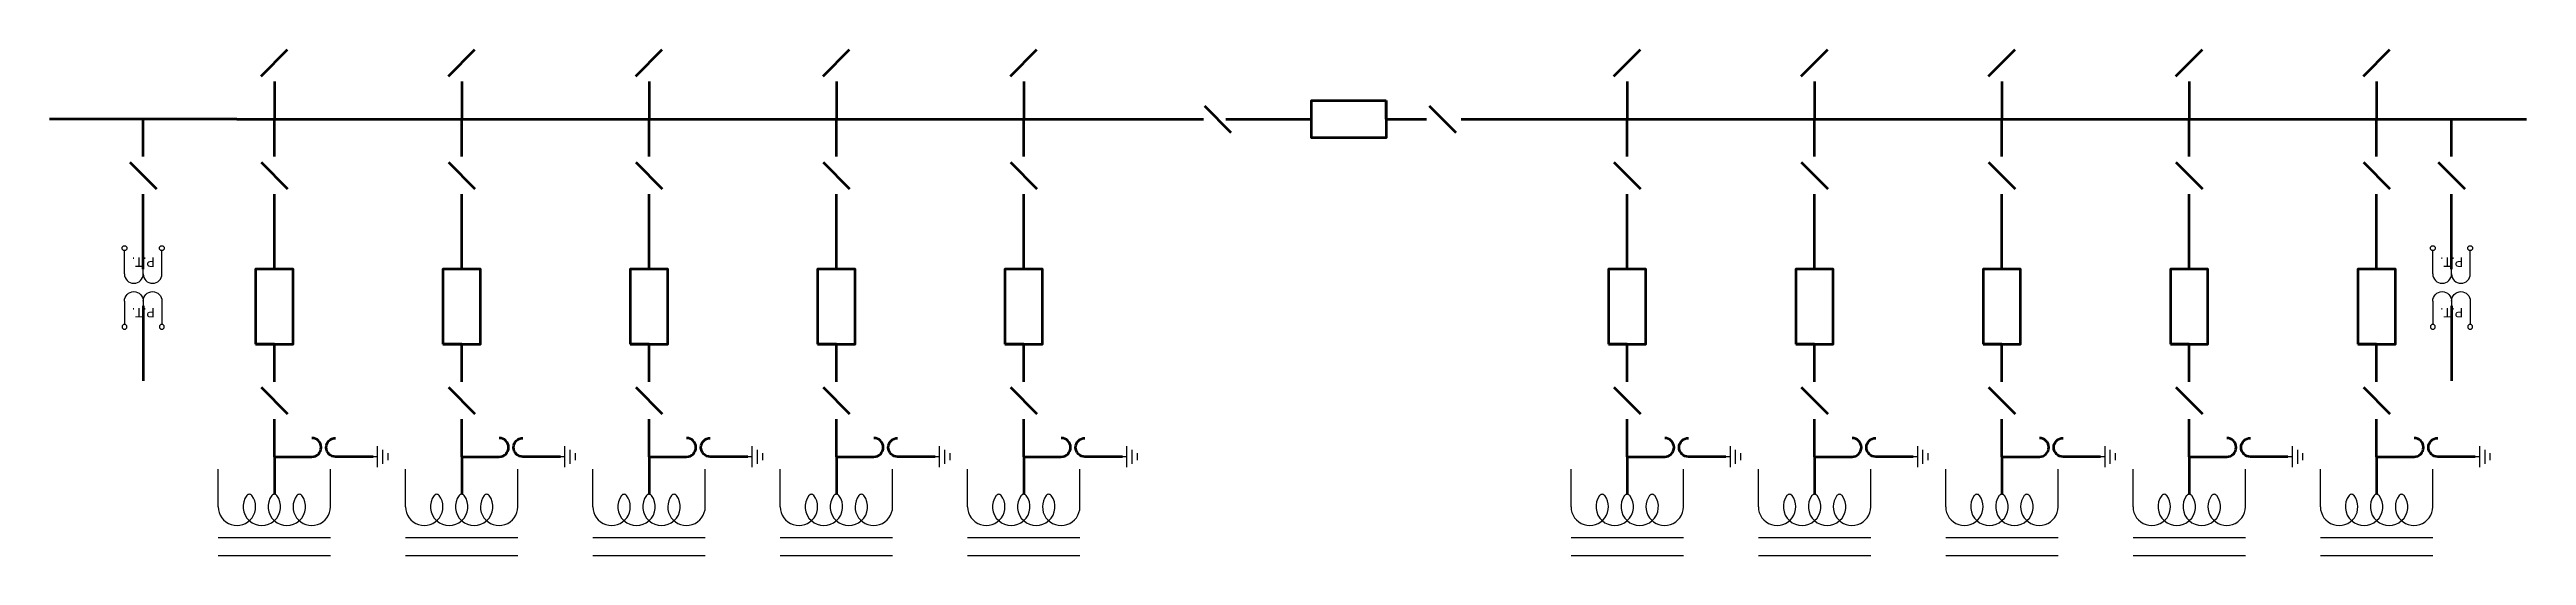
# Model space of a CAD drawing. Header units: millimetres. Extents: x -147 to 640, y -108 to 473.
# Drawn here: x -106 to 555, y 197 to 332 of the extents above; entities that cross this region are included whole.
import ezdxf
from ezdxf.enums import TextEntityAlignment as Align

# ---------------------------------------------------------------- set-up
doc = ezdxf.new("R2010")
doc.units = ezdxf.units.MM
doc.header["$MEASUREMENT"] = 0
doc.layers.add('MISC', color=7, linetype='Continuous')
doc.layers.add('SYMS', color=7, linetype='Continuous')
doc.styles.add('WD', font='txt')

# ---------------------------------------------------------------- blocks, each defined once
blk = doc.blocks.new('HGND2')
for p, q in [((0.125, 0), (0, 0)), ((0.125, 0.09375), (0.125, -0.09375)), ((0.171875, 0.0625), (0.171875, -0.0625)), ((0.21875, 0.03125), (0.21875, -0.03125))]:
    blk.add_line(p, q)
at = {"style": 'WD', "width": 0.8}
for tag, p in [('LOC', (0.25, 0.15625)), ('INST', (0.25, 0.3125)), ('TAG1', (0.25, 0)), ('DESC1', (0.25, -0.15625)), ('DESC2', (0.25, -0.3125))]:
    blk.add_attdef(tag, text='', height=0.125, dxfattribs=at).set_placement(p, align=Align.MIDDLE_LEFT)
at = {"style": 'WD', "flags": 1}
for tag in ['ASSYCODE', 'X4TERM01', 'CAT', 'MFG', 'FAMILY']:
    blk.add_attdef(tag, (0, 0), '', height=0.01, dxfattribs=at)
blk = doc.blocks.new('HXF1PT')
for p, q in [((-0.25, 0.344), (-0.25, 0.032)), ((0, 0.344), (0, 0.281)), ((0.25, 0.344), (0.25, 0.032))]:
    blk.add_line(p, q)
for centre in [(-0.249, 0), (0.249, 0)]:
    blk.add_circle(centre, 0.0322)
for centre in [(-0.125, 0.344), (0.125, 0.344)]:
    blk.add_arc(centre, 0.125, 0, 180)
at = {"style": 'WD', "width": 0.7}
for tag, p in [('INST', (-0.388, 0.577)), ('DESC1', (-0.388, 0.252)), ('LOC', (-0.388, 0.408)), ('DESC2', (-0.388, 0.095))]:
    blk.add_attdef(tag, text='', height=0.125, dxfattribs=at).set_placement(p, align=Align.RIGHT)
at = {"style": 'WD'}
for tag, p, height, flags in [('X4TERM01', (-0.281, 0), 0.0125, 1), ('X1TERM02', (0.281, 0), 0.0125, 1), ('FAMILY', (0.304, 0.191), 0.01, 9), ('X8TERM01', (-0.249, -0.032), 0.0125, 1), ('X8TERM02', (0.249, -0.032), 0.0125, 1)]:
    blk.add_attdef(tag, p, '', height=height, dxfattribs=dict(at, flags=flags))
blk.add_attdef('TYPE', text='', height=0.125, dxfattribs=at).set_placement((0, 0.125), align=Align.CENTER)
at = {"linetype": 'Continuous', "style": 'WD', "flags": 9}
for tag, p in [('ASSYCODE', (0.329, 0.119)), ('MFG', (0.327, 0.143)), ('CAT', (0.329, 0.162))]:
    blk.add_attdef(tag, text='', height=0.01, dxfattribs=at).set_placement(p, align=Align.CENTER)
at = {"style": 'WD'}
blk.add_attdef('TAG1', (0.368, 0.188), '', height=0.125, dxfattribs=at)
at = {"style": 'WD', "width": 0.7}
blk.add_attdef('RATING1', (0.368, 0.031), '', height=0.125, dxfattribs=at)
at = {"linetype": 'Continuous', "style": 'WD', "flags": 8}
for tag, p in [('TERM01', (-0.188, -0.031)), ('TERM02', (0.328, -0.031))]:
    blk.add_attdef(tag, text='', height=0.125, dxfattribs=at).set_placement(p, align=Align.TOP_LEFT)

msp = doc.modelspace()

# ---------------------------------------------------------------- linework, layer by layer
at = {"lineweight": 100}
for p, q in [((-49.98, 324.64), (-42.91, 331.72)), ((0.02, 324.64), (7.09, 331.72)), ((50.02, 324.64), (57.09, 331.72)), ((100.02, 324.64), (107.09, 331.72)), ((150.02, 324.64), (157.09, 331.72)), ((311.07, 324.64), (318.14, 331.72)), ((361.07, 324.64), (368.14, 331.72)), ((411.07, 324.64), (418.14, 331.72)), ((461.07, 324.64), (468.14, 331.72)), ((511.07, 324.64), (518.14, 331.72)), ((-46.45, 323.18), (-46.45, 313.18)), ((3.55, 323.18), (3.55, 313.18)), ((3.55, 323.18), (3.55, 313.18)), ((53.55, 323.18), (53.55, 313.18)), ((53.55, 323.18), (53.55, 313.18)), ((103.55, 323.18), (103.55, 313.18)), ((103.55, 323.18), (103.55, 313.18)), ((153.55, 323.18), (153.55, 313.18)), ((153.55, 323.18), (153.55, 313.18)), ((250.32, 313.18), (250.32, 318.18)), ((250.32, 318.18), (250.32, 308.18)), ((314.61, 323.18), (314.61, 313.18)), ((364.61, 323.18), (364.61, 313.18)), ((364.61, 323.18), (364.61, 313.18)), ((414.61, 323.18), (414.61, 313.18)), ((414.61, 323.18), (414.61, 313.18)), ((464.61, 323.18), (464.61, 313.18)), ((464.61, 323.18), (464.61, 313.18)), ((514.61, 323.18), (514.61, 313.18)), ((514.61, 323.18), (514.61, 313.18)), ((-56.45, 313.18), (-106.45, 313.18)), ((-81.45, 303.18), (-81.45, 313.18)), ((-56.45, 313.18), (153.55, 313.18)), ((-46.45, 303.18), (-46.45, 313.18)), ((3.55, 303.18), (3.55, 313.18)), ((53.55, 303.18), (53.55, 313.18)), ((103.55, 303.18), (103.55, 313.18)), ((153.55, 313.18), (201.54, 313.18)), ((153.55, 303.18), (153.55, 313.18)), ((201.78, 316.72), (208.85, 309.64)), ((207.47, 313.18), (230.32, 313.18)), ((250.32, 313.18), (261.05, 313.18)), ((261.78, 316.72), (268.85, 309.64)), ((270.32, 313.18), (304.61, 313.18)), ((304.61, 313.18), (514.61, 313.18)), ((314.61, 303.18), (314.61, 313.18)), ((364.61, 303.18), (364.61, 313.18)), ((414.61, 303.18), (414.61, 313.18)), ((464.61, 303.18), (464.61, 313.18)), ((514.61, 313.18), (554.61, 313.18)), ((514.61, 303.18), (514.61, 313.18)), ((534.61, 303.18), (534.61, 313.18)), ((-84.98, 301.72), (-77.91, 294.64)), ((-49.98, 301.72), (-42.91, 294.64)), ((0.02, 301.72), (7.09, 294.64)), ((50.02, 301.72), (57.09, 294.64)), ((100.02, 301.72), (107.09, 294.64)), ((150.02, 301.72), (157.09, 294.64)), ((311.07, 301.72), (318.14, 294.64)), ((361.07, 301.72), (368.14, 294.64)), ((411.07, 301.72), (418.14, 294.64)), ((461.07, 301.72), (468.14, 294.64)), ((511.07, 301.72), (518.14, 294.64)), ((531.07, 301.72), (538.14, 294.64)), ((-81.45, 282.9), (-81.45, 293.18)), ((-46.45, 282.9), (-46.45, 293.18)), ((3.55, 282.9), (3.55, 293.18)), ((53.55, 282.9), (53.55, 293.18)), ((103.55, 282.9), (103.55, 293.18)), ((153.55, 282.9), (153.55, 293.18)), ((314.61, 282.9), (314.61, 293.18)), ((364.61, 282.9), (364.61, 293.18)), ((414.61, 282.9), (414.61, 293.18)), ((464.61, 282.9), (464.61, 293.18)), ((514.61, 282.9), (514.61, 293.18)), ((534.61, 282.9), (534.61, 293.18)), ((-81.45, 273.15), (-81.45, 282.9)), ((-46.45, 273.18), (-46.45, 282.9)), ((3.55, 273.18), (3.55, 282.9)), ((53.55, 273.18), (53.55, 282.9)), ((103.55, 273.18), (103.55, 282.9)), ((153.55, 273.18), (153.55, 282.9)), ((314.61, 273.18), (314.61, 282.9)), ((364.61, 273.18), (364.61, 282.9)), ((414.61, 273.18), (414.61, 282.9)), ((464.61, 273.18), (464.61, 282.9)), ((514.61, 273.18), (514.61, 282.9)), ((534.61, 273.15), (534.61, 282.9)), ((-81.45, 273.18), (-81.45, 273.15)), ((534.61, 273.18), (534.61, 273.15)), ((-81.45, 263.44), (-81.45, 243.44)), ((534.61, 263.44), (534.61, 243.44)), ((-46.45, 253.18), (-51.45, 253.18)), ((-51.45, 253.18), (-41.45, 253.18)), ((-46.45, 243.18), (-46.45, 253.18)), ((3.55, 253.18), (-1.45, 253.18)), ((-1.45, 253.18), (8.55, 253.18)), ((3.55, 243.18), (3.55, 253.18)), ((53.55, 253.18), (48.55, 253.18)), ((48.55, 253.18), (58.55, 253.18)), ((53.55, 243.18), (53.55, 253.18)), ((103.55, 253.18), (98.55, 253.18)), ((98.55, 253.18), (108.55, 253.18)), ((103.55, 243.18), (103.55, 253.18)), ((153.55, 253.18), (148.55, 253.18)), ((148.55, 253.18), (158.55, 253.18)), ((153.55, 243.18), (153.55, 253.18)), ((314.61, 253.18), (309.61, 253.18)), ((309.61, 253.18), (319.61, 253.18)), ((314.61, 243.18), (314.61, 253.18)), ((364.61, 253.18), (359.61, 253.18)), ((359.61, 253.18), (369.61, 253.18)), ((364.61, 243.18), (364.61, 253.18)), ((414.61, 253.18), (409.61, 253.18)), ((409.61, 253.18), (419.61, 253.18)), ((414.61, 243.18), (414.61, 253.18)), ((464.61, 253.18), (459.61, 253.18)), ((459.61, 253.18), (469.61, 253.18)), ((464.61, 243.18), (464.61, 253.18)), ((514.61, 253.18), (509.61, 253.18)), ((509.61, 253.18), (519.61, 253.18)), ((514.61, 243.18), (514.61, 253.18)), ((-49.98, 241.72), (-42.91, 234.64)), ((0.02, 241.72), (7.09, 234.64)), ((50.02, 241.72), (57.09, 234.64)), ((100.02, 241.72), (107.09, 234.64)), ((150.02, 241.72), (157.09, 234.64)), ((311.07, 241.72), (318.14, 234.64)), ((361.07, 241.72), (368.14, 234.64)), ((411.07, 241.72), (418.14, 234.64)), ((461.07, 241.72), (468.14, 234.64)), ((511.07, 241.72), (518.14, 234.64)), ((-46.45, 223.18), (-46.45, 233.18)), ((3.55, 223.18), (3.55, 233.18)), ((53.55, 223.18), (53.55, 233.18)), ((103.55, 223.18), (103.55, 233.18)), ((153.55, 223.18), (153.55, 233.18)), ((314.61, 223.18), (314.61, 233.18)), ((364.61, 223.18), (364.61, 233.18)), ((414.61, 223.18), (414.61, 233.18)), ((464.61, 223.18), (464.61, 233.18)), ((514.61, 223.18), (514.61, 233.18)), ((-46.45, 223.18), (-46.45, 213.18)), ((3.55, 223.18), (3.55, 213.18)), ((53.55, 223.18), (53.55, 213.18)), ((103.55, 223.18), (103.55, 213.18)), ((153.55, 223.18), (153.55, 213.18)), ((314.61, 223.18), (314.61, 213.18)), ((364.61, 223.18), (364.61, 213.18)), ((414.61, 223.18), (414.61, 213.18)), ((464.61, 223.18), (464.61, 213.18)), ((514.61, 223.18), (514.61, 213.18))]:
    msp.add_line(p, q, dxfattribs=at)
for p, q in [((-61.45, 209.86), (-61.45, 219.86)), ((-31.45, 209.86), (-31.45, 219.86)), ((-11.45, 209.86), (-11.45, 219.86)), ((18.55, 209.86), (18.55, 219.86)), ((38.55, 209.86), (38.55, 219.86)), ((68.55, 209.86), (68.55, 219.86)), ((88.55, 209.86), (88.55, 219.86)), ((118.55, 209.86), (118.55, 219.86)), ((138.55, 209.86), (138.55, 219.86)), ((168.55, 209.86), (168.55, 219.86)), ((299.61, 209.86), (299.61, 219.86)), ((329.61, 209.86), (329.61, 219.86)), ((349.61, 209.86), (349.61, 219.86)), ((379.61, 209.86), (379.61, 219.86)), ((399.61, 209.86), (399.61, 219.86)), ((429.61, 209.86), (429.61, 219.86)), ((449.61, 209.86), (449.61, 219.86)), ((479.61, 209.86), (479.61, 219.86)), ((499.61, 209.86), (499.61, 219.86)), ((529.61, 209.86), (529.61, 219.86)), ((-61.45, 201.67), (-31.45, 201.67)), ((-11.45, 201.67), (18.55, 201.67)), ((38.55, 201.67), (68.55, 201.67)), ((88.55, 201.67), (118.55, 201.67)), ((138.55, 201.67), (168.55, 201.67)), ((299.61, 201.67), (329.61, 201.67)), ((349.61, 201.67), (379.61, 201.67)), ((399.61, 201.67), (429.61, 201.67)), ((449.61, 201.67), (479.61, 201.67)), ((499.61, 201.67), (529.61, 201.67)), ((-61.45, 196.89), (-31.45, 196.89)), ((-11.45, 196.89), (18.55, 196.89)), ((38.55, 196.89), (68.55, 196.89)), ((88.55, 196.89), (118.55, 196.89)), ((138.55, 196.89), (168.55, 196.89)), ((299.61, 196.89), (329.61, 196.89)), ((349.61, 196.89), (379.61, 196.89)), ((399.61, 196.89), (429.61, 196.89)), ((449.61, 196.89), (479.61, 196.89)), ((499.61, 196.89), (529.61, 196.89))]:
    msp.add_line(p, q)
for points in [[(250.32, 318.18), (250.32, 308.18), (230.32, 308.18), (230.32, 318.18)], [(-51.45, 253.18), (-41.45, 253.18), (-41.45, 273.18), (-51.45, 273.18)], [(-1.45, 253.18), (8.55, 253.18), (8.55, 273.18), (-1.45, 273.18)], [(48.55, 253.18), (58.55, 253.18), (58.55, 273.18), (48.55, 273.18)], [(98.55, 253.18), (108.55, 253.18), (108.55, 273.18), (98.55, 273.18)], [(148.55, 253.18), (158.55, 253.18), (158.55, 273.18), (148.55, 273.18)], [(309.61, 253.18), (319.61, 253.18), (319.61, 273.18), (309.61, 273.18)], [(359.61, 253.18), (369.61, 253.18), (369.61, 273.18), (359.61, 273.18)], [(409.61, 253.18), (419.61, 253.18), (419.61, 273.18), (409.61, 273.18)], [(459.61, 253.18), (469.61, 253.18), (469.61, 273.18), (459.61, 273.18)], [(509.61, 253.18), (519.61, 253.18), (519.61, 273.18), (509.61, 273.18)]]:
    msp.add_lwpolyline(points, close=True, dxfattribs=at)
for points in [[(-46.45, 223.18), (-36.45, 223.18, 1), (-36.45, 228.18, -1)], [(-20.1, 223.18), (-30.1, 223.18, -1), (-30.1, 228.18, 1)], [(3.55, 223.18), (13.55, 223.18, 1), (13.55, 228.18, -1)], [(29.9, 223.18), (19.9, 223.18, -1), (19.9, 228.18, 1)], [(53.55, 223.18), (63.55, 223.18, 1), (63.55, 228.18, -1)], [(79.9, 223.18), (69.9, 223.18, -1), (69.9, 228.18, 1)], [(103.55, 223.18), (113.55, 223.18, 1), (113.55, 228.18, -1)], [(129.9, 223.18), (119.9, 223.18, -1), (119.9, 228.18, 1)], [(153.55, 223.18), (163.55, 223.18, 1), (163.55, 228.18, -1)], [(179.9, 223.18), (169.9, 223.18, -1), (169.9, 228.18, 1)], [(314.61, 223.18), (324.61, 223.18, 1), (324.61, 228.18, -1)], [(340.95, 223.18), (330.95, 223.18, -1), (330.95, 228.18, 1)], [(364.61, 223.18), (374.61, 223.18, 1), (374.61, 228.18, -1)], [(390.95, 223.18), (380.95, 223.18, -1), (380.95, 228.18, 1)], [(414.61, 223.18), (424.61, 223.18, 1), (424.61, 228.18, -1)], [(440.95, 223.18), (430.95, 223.18, -1), (430.95, 228.18, 1)], [(464.61, 223.18), (474.61, 223.18, 1), (474.61, 228.18, -1)], [(490.95, 223.18), (480.95, 223.18, -1), (480.95, 228.18, 1)], [(514.61, 223.18), (524.61, 223.18, 1), (524.61, 228.18, -1)], [(540.95, 223.18), (530.95, 223.18, -1), (530.95, 228.18, 1)]]:
    msp.add_lwpolyline(points, format="xyb", dxfattribs=at)
for centre, radius, start, end in [((-56.45, 209.86), 5, 180, 36.47929), ((-49.78, 209.86), 5, 143.52071, 36.47929), ((-53.11, 212.33), 0.854, 36.47929, 143.52071), ((-43.11, 209.86), 5, 143.52071, 36.47929), ((-46.45, 212.33), 0.854, 36.47929, 143.52071), ((-36.45, 209.86), 5, 143.52071, 0), ((-39.78, 212.33), 0.854, 36.47929, 143.52071), ((-6.45, 209.86), 5, 180, 36.47929), ((0.22, 209.86), 5, 143.52071, 36.47929), ((-3.11, 212.33), 0.854, 36.47929, 143.52071), ((6.89, 209.86), 5, 143.52071, 36.47929), ((3.55, 212.33), 0.854, 36.47929, 143.52071), ((13.55, 209.86), 5, 143.52071, 0), ((10.22, 212.33), 0.854, 36.47929, 143.52071), ((43.55, 209.86), 5, 180, 36.47929), ((50.22, 209.86), 5, 143.52071, 36.47929), ((46.89, 212.33), 0.854, 36.47929, 143.52071), ((56.89, 209.86), 5, 143.52071, 36.47929), ((53.55, 212.33), 0.854, 36.47929, 143.52071), ((63.55, 209.86), 5, 143.52071, 0), ((60.22, 212.33), 0.854, 36.47929, 143.52071), ((93.55, 209.86), 5, 180, 36.47929), ((100.22, 209.86), 5, 143.52071, 36.47929), ((96.89, 212.33), 0.854, 36.47929, 143.52071), ((106.89, 209.86), 5, 143.52071, 36.47929), ((103.55, 212.33), 0.854, 36.47929, 143.52071), ((113.55, 209.86), 5, 143.52071, 0), ((110.22, 212.33), 0.854, 36.47929, 143.52071), ((143.55, 209.86), 5, 180, 36.47929), ((150.22, 209.86), 5, 143.52071, 36.47929), ((146.89, 212.33), 0.854, 36.47929, 143.52071), ((156.89, 209.86), 5, 143.52071, 36.47929), ((153.55, 212.33), 0.854, 36.47929, 143.52071), ((163.55, 209.86), 5, 143.52071, 0), ((160.22, 212.33), 0.854, 36.47929, 143.52071), ((304.61, 209.86), 5, 180, 36.47929), ((311.27, 209.86), 5, 143.52071, 36.47929), ((307.94, 212.33), 0.854, 36.47929, 143.52071), ((317.94, 209.86), 5, 143.52071, 36.47929), ((314.61, 212.33), 0.854, 36.47929, 143.52071), ((324.61, 209.86), 5, 143.52071, 0), ((321.27, 212.33), 0.854, 36.47929, 143.52071), ((354.61, 209.86), 5, 180, 36.47929), ((361.27, 209.86), 5, 143.52071, 36.47929), ((357.94, 212.33), 0.854, 36.47929, 143.52071), ((367.94, 209.86), 5, 143.52071, 36.47929), ((364.61, 212.33), 0.854, 36.47929, 143.52071), ((374.61, 209.86), 5, 143.52071, 0), ((371.27, 212.33), 0.854, 36.47929, 143.52071), ((404.61, 209.86), 5, 180, 36.47929), ((411.27, 209.86), 5, 143.52071, 36.47929), ((407.94, 212.33), 0.854, 36.47929, 143.52071), ((417.94, 209.86), 5, 143.52071, 36.47929), ((414.61, 212.33), 0.854, 36.47929, 143.52071), ((424.61, 209.86), 5, 143.52071, 0), ((421.27, 212.33), 0.854, 36.47929, 143.52071), ((454.61, 209.86), 5, 180, 36.47929), ((461.27, 209.86), 5, 143.52071, 36.47929), ((457.94, 212.33), 0.854, 36.47929, 143.52071), ((467.94, 209.86), 5, 143.52071, 36.47929), ((464.61, 212.33), 0.854, 36.47929, 143.52071), ((474.61, 209.86), 5, 143.52071, 0), ((471.27, 212.33), 0.854, 36.47929, 143.52071), ((504.61, 209.86), 5, 180, 36.47929), ((511.27, 209.86), 5, 143.52071, 36.47929), ((507.94, 212.33), 0.854, 36.47929, 143.52071), ((517.94, 209.86), 5, 143.52071, 36.47929), ((514.61, 212.33), 0.854, 36.47929, 143.52071), ((524.61, 209.86), 5, 143.52071, 0), ((521.27, 212.33), 0.854, 36.47929, 143.52071)]:
    msp.add_arc(centre, radius, start, end)

# ---------------------------------------------------------------- block references
at = {"layer": 'SYMS', "lineweight": 100}
ref = msp.add_blockref('HXF1PT', (-81.45, 278.8), dxfattribs=dict(at, xscale=20, yscale=20, zscale=20, rotation=180))
ref.add_attrib('TYPE', 'P.T.', dxfattribs={"layer": 'MISC', "height": 2.5, "rotation": 180, "style": 'WD'}).set_placement((-81.45, 276.3), align=Align.CENTER)
ref = msp.add_blockref('HXF1PT', (534.61, 278.8), dxfattribs=dict(at, xscale=20, yscale=20, zscale=20, rotation=180))
ref.add_attrib('TYPE', 'P.T.', dxfattribs={"layer": 'MISC', "height": 2.5, "rotation": 180, "style": 'WD'}).set_placement((534.61, 276.3), align=Align.CENTER)
ref = msp.add_blockref('HXF1PT', (-81.45, 257.82), dxfattribs=dict(at, xscale=-20, yscale=20, zscale=20))
ref.add_attrib('TYPE', 'P.T.', dxfattribs={"layer": 'MISC', "height": 2.5, "rotation": 180, "style": 'WD'}).set_placement((-81.45, 262.82), align=Align.CENTER)
ref = msp.add_blockref('HXF1PT', (534.61, 257.82), dxfattribs=dict(at, xscale=-20, yscale=20, zscale=20))
ref.add_attrib('TYPE', 'P.T.', dxfattribs={"layer": 'MISC', "height": 2.5, "rotation": 180, "style": 'WD'}).set_placement((534.61, 262.82), align=Align.CENTER)
at = {"layer": 'SYMS', "lineweight": 100, "xscale": 30, "yscale": 30, "zscale": 30}
for p in [(-22.75, 223.18), (27.25, 223.18), (77.25, 223.18), (127.25, 223.18), (177.25, 223.18), (338.3, 223.18), (388.3, 223.18), (438.3, 223.18), (488.3, 223.18), (538.3, 223.18)]:
    msp.add_blockref('HGND2', p, dxfattribs=at)

doc.saveas('drawing.dxf')
